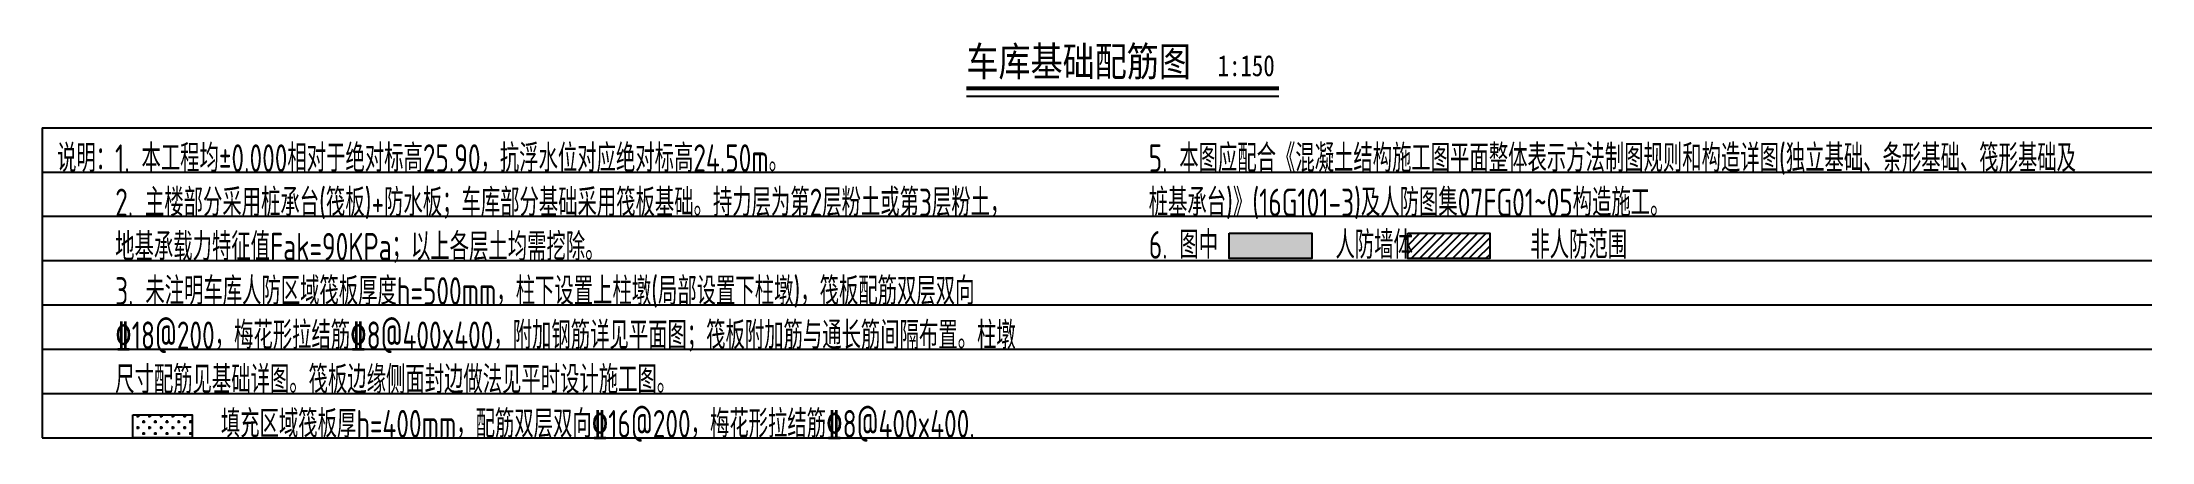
# Model space of a CAD drawing. Extents: x -502255 to 1362592, y -400300 to 332622.
# Drawn here: x -155106 to -97851, y -292282 to -281457 of the extents above; entities that cross this region are included whole.
import ezdxf

# ---------------------------------------------------------------- set-up
doc = ezdxf.new("R2010")
doc.units = 0
doc.header["$LTSCALE"] = 1000
doc.header["$MEASUREMENT"] = 0
for name, color, linetype in [('BASE_DIM', 3, 'Continuous'), ('HATCH', 253, 'Continuous'), ('PUB_TEXT', 7, 'Continuous'), ('TEXT', 53, 'Continuous')]:
    doc.layers.add(name, color=color, linetype=linetype)
doc.layers.add('不打印', color=59, linetype='Continuous', plot=False)
doc.styles.add('TSSD_Rein', font='tssdeng2.shx', dxfattribs={"width": 0.7, "bigfont": 'hztxt.shx'})
doc.styles.add('TYDG_01', font='', dxfattribs={"width": 0.8})
doc.styles.get('TYDG_01').set_extended_font_data('SimSun')

msp = doc.modelspace()

# ---------------------------------------------------------------- texts
at = {"layer": 'PUB_TEXT'}
for s, height, style, width, p in [('车库基础配筋图', 797.47, 'TYDG_01', 0.8, (-130021.6, -282375.9)), ('1:150', 569.62, 'TYDG_01', 0.8, (-123204.8, -282375.9)), ('5. 本图应配合《混凝土结构施工图平面整体表示方法制图规则和构造详图(独立基础、条形基础、筏形基础及', 750, 'TSSD_Rein', 0.7, (-125075.6, -284972.6)), ('桩基承台)》(16G101-3)及人防图集07FG01~05构造施工。', 750, 'TSSD_Rein', 0.7, (-125075.6, -286172.6)), ('尺寸配筋见基础详图。筏板边缘侧面封边做法见平时设计施工图。', 750, 'TSSD_Rein', 0.7, (-153124.5, -290973))]:
    msp.add_text(s, height=height, dxfattribs=dict(at, style=style, width=width)).set_placement(p)
at = {"layer": 'PUB_TEXT', "color": 1, "style": 'TSSD_Rein', "width": 0.7}
for s, p in [('说明：1. 本工程均±0.000相对于绝对标高25.90，抗浮水位对应绝对标高24.50m。', (-154702.2, -284973)), ('2. 主楼部分采用桩承台(筏板)+防水板；车库部分基础采用筏板基础。持力层为第2层粉土或第3层粉土，', (-153124.5, -286173)), ('地基承载力特征值Fak=90KPa；以上各层土均需挖除。', (-153124.5, -287373)), ('3. 未注明车库人防区域筏板厚度h=500mm，柱下设置上柱墩(局部设置下柱墩)，筏板配筋双层双向', (-153124.5, -288573)), ('\x8418@200，梅花形拉结筋\x848@400x400，附加钢筋详见平面图；筏板附加筋与通长筋间隔布置。柱墩', (-153124.5, -289773)), ('         填充区域筏板厚h=400mm，配筋双层双向\x8416@200，梅花形拉结筋\x848@400x400.', (-153124.5, -292173))]:
    msp.add_text(s, height=750, dxfattribs=at).set_placement(p)
at = {"layer": 'TEXT', "style": 'TSSD_Rein', "width": 0.7}
msp.add_text('6. 图中          人防墙体          非人防范围', height=750, dxfattribs=at).set_placement((-125071, -287322.2))

# ---------------------------------------------------------------- hatches: boundary and pattern name
at = {"layer": 'HATCH'}
h = msp.add_hatch(dxfattribs=at)
h.set_pattern_fill('CROSS', color=256, scale=25, style=0)
h.set_pattern_definition([(0, (-63013.55, -488433), (158.75, 158.75), [79.375, -238.125]), (90, (-62973.86, -488472.7), (-158.75, 158.75), [79.375, -238.125])])
h.paths.add_polyline_path([(-152647.8, -291552.7), (-151036.1, -291552.7), (-151036.1, -292173), (-152647.8, -292173)])
at = {"layer": 'TEXT'}
h = msp.add_hatch(color=256, dxfattribs=at)
h.dxf.hatch_style = 1
h.paths.add_polyline_path([(-122893.8, -286627.6), (-120645.2, -286627.6), (-120645.2, -287318.1), (-122893.8, -287318.1)])
h = msp.add_hatch(dxfattribs=at)
h.set_pattern_fill('ANSI31', color=256, scale=100, style=0)
h.set_pattern_definition([(45, (-622916.27, -275915.3), (-112.2532, 112.2532), [])])
h.paths.add_polyline_path([(-115821.1, -286627.6), (-118046.4, -286627.6), (-118046.4, -287318.1), (-115821.1, -287318.1)])

# ---------------------------------------------------------------- linework, layer by layer
at = {"layer": 'BASE_DIM', "const_width": 105}
msp.add_lwpolyline([(-130021.6, -282705.5), (-121540.9, -282705.5)], dxfattribs=at)
at = {"layer": 'BASE_DIM'}
msp.add_lwpolyline([(-130021.6, -282915.5), (-121540.9, -282915.5)], dxfattribs=at)
at = {"layer": 'TEXT'}
for points in [[(-122893.8, -286627.6), (-120645.2, -286627.6), (-120645.2, -287318.1), (-122893.8, -287318.1)], [(-118046.4, -286627.6), (-115821.1, -286627.6), (-115821.1, -287318.1), (-118046.4, -287318.1)]]:
    msp.add_lwpolyline(points, close=True, dxfattribs=at)
at = {"layer": 'TEXT', "color": 1}
msp.add_lwpolyline([(-152647.8, -291552.7), (-151036.1, -291552.7), (-151036.1, -292173), (-152647.8, -292173)], close=True, dxfattribs=at)
at = {"layer": '不打印', "color": 4}
for p, q in [((-155105.6, -283773), (-97850.9, -283773)), ((-155105.6, -283773), (-155105.6, -292173)), ((-155105.6, -284973), (-97850.9, -284973)), ((-155105.6, -286173), (-97850.9, -286173)), ((-155105.6, -287373), (-97850.9, -287373)), ((-155105.6, -288573), (-97850.9, -288573)), ((-155105.6, -289773), (-97850.9, -289773)), ((-155105.6, -290973), (-97850.9, -290973)), ((-155105.6, -292173), (-97850.9, -292173))]:
    msp.add_line(p, q, dxfattribs=at)

msp.set_redraw_order([(e.dxf.handle, doc.entitydb.next_handle()) for e in msp.query("TEXT MTEXT ATTDEF DIMENSION ARC_DIMENSION")])  # texts and dimensions are drawn at this point

doc.saveas('drawing.dxf')
